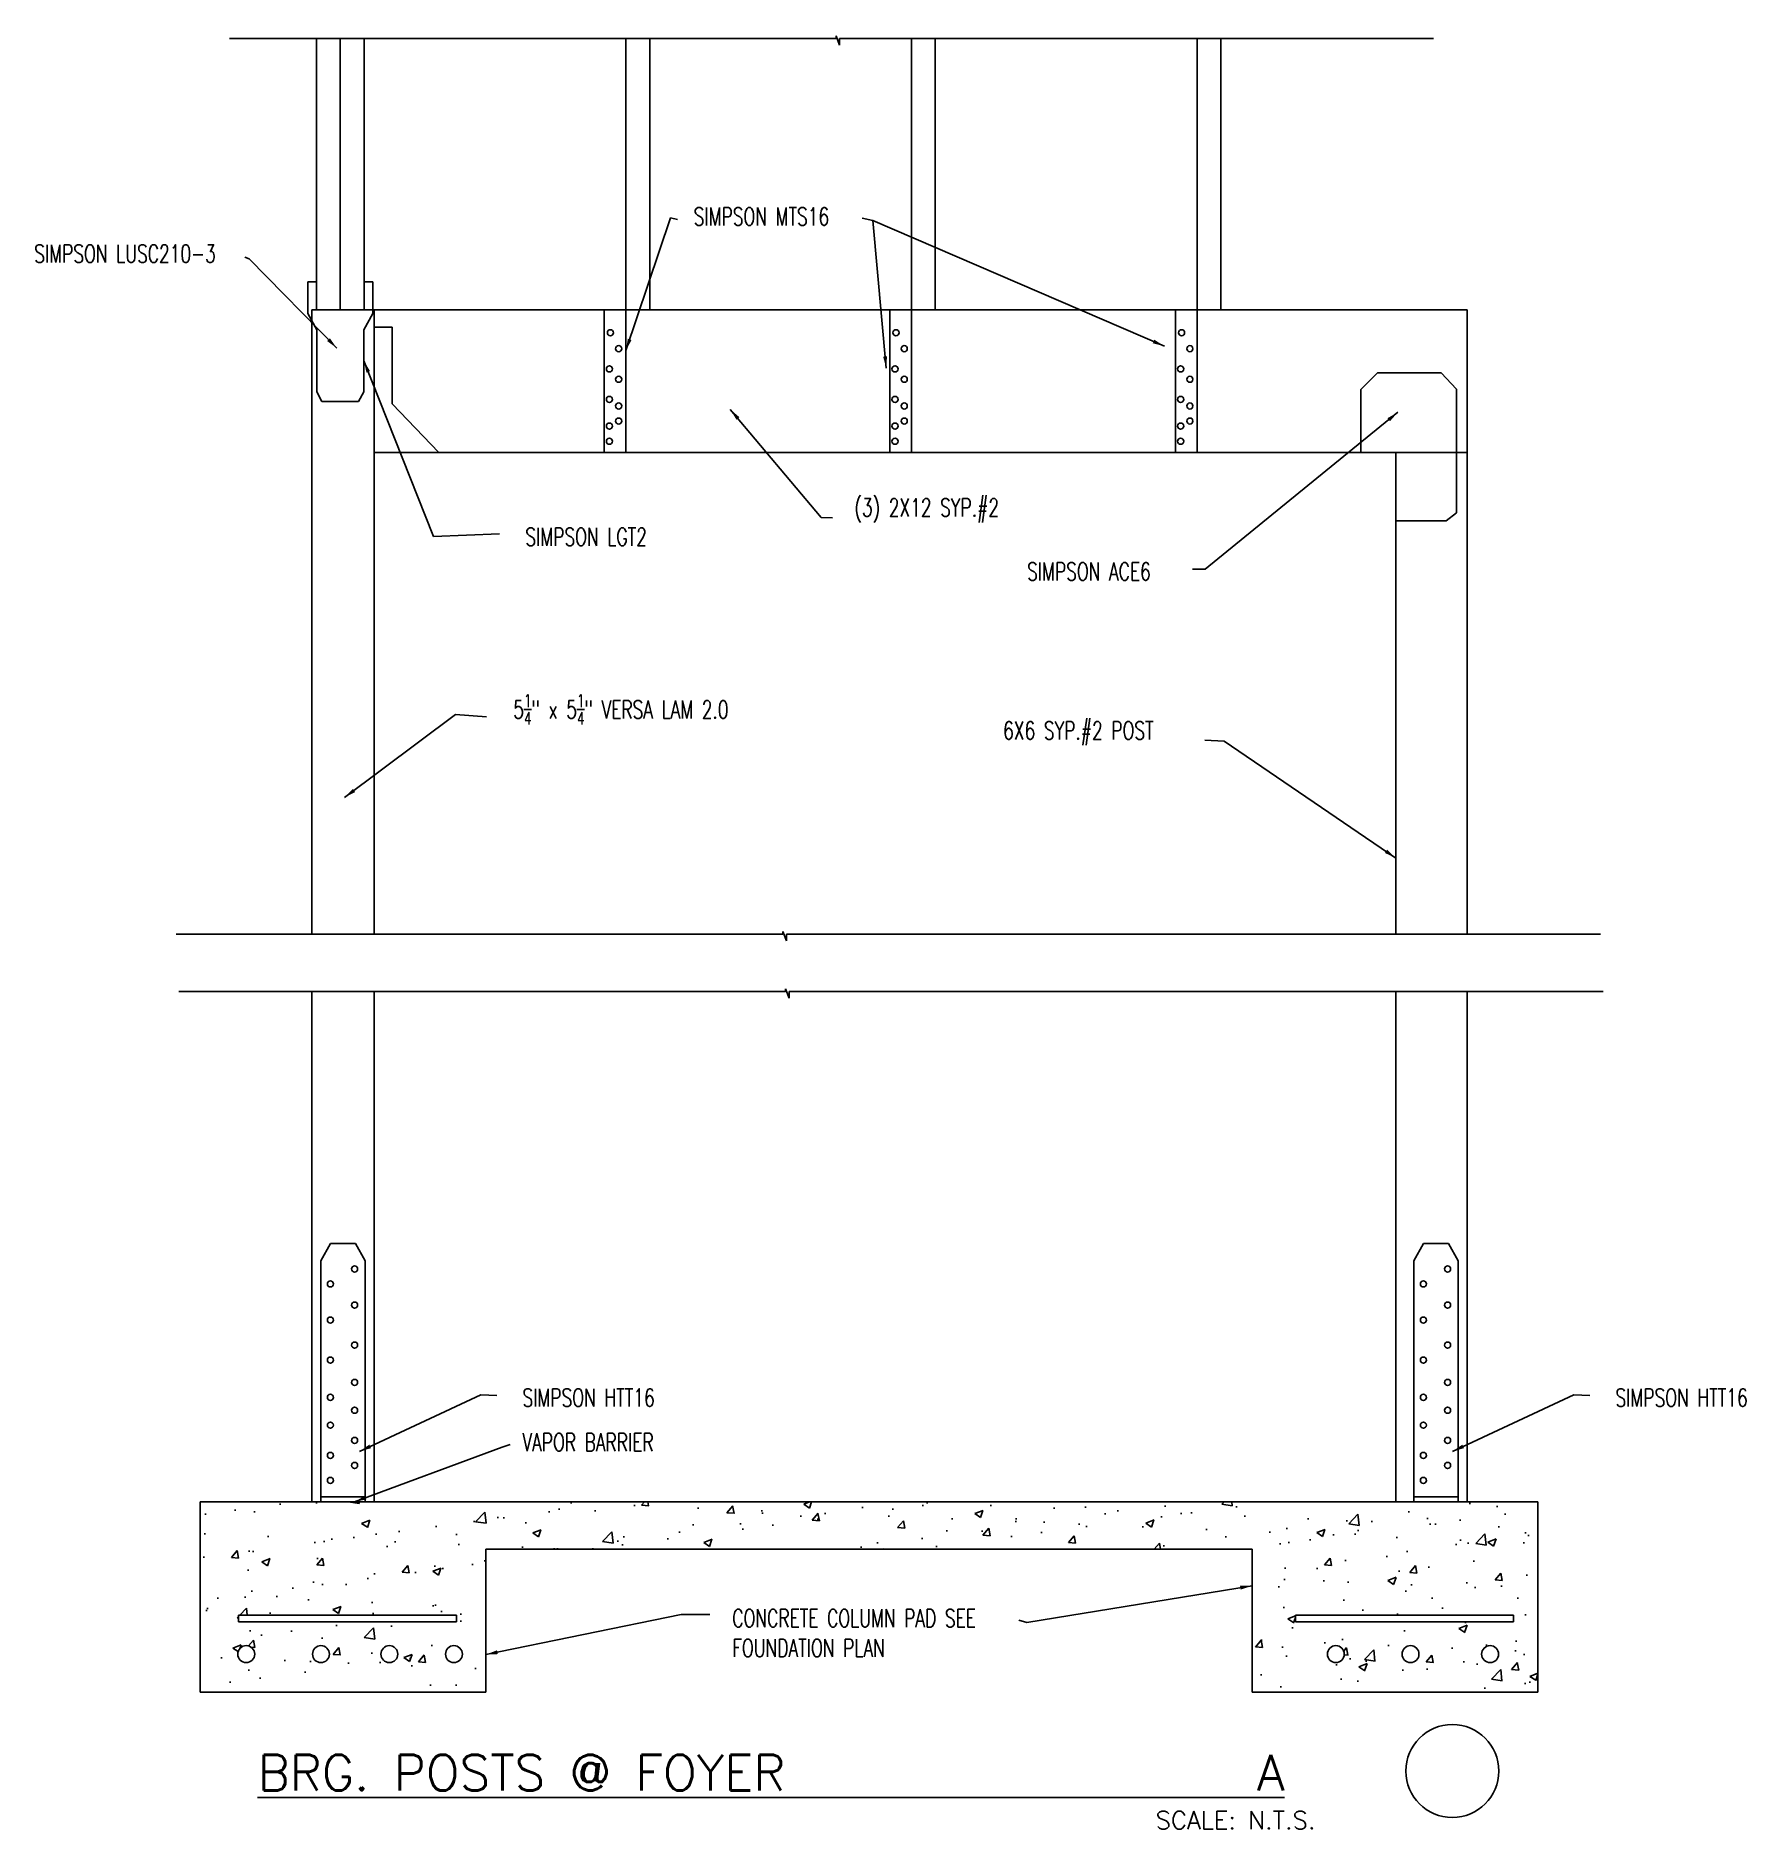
# Model space of a CAD drawing. Header units: inches. Extents: x -25328 to 8149, y -5530 to 4336.
# Drawn here: x 3303.4 to 3447.1, y -4311 to -4160.3 of the extents above; entities that cross this region are included whole.
import ezdxf

# ---------------------------------------------------------------- set-up
doc = ezdxf.new("R2010")
doc.units = ezdxf.units.IN
doc.header["$LTSCALE"] = 16
doc.header["$MEASUREMENT"] = 0
doc.layers.get('0').update_dxf_attribs({"linetype": 'CONTINUOUS'})
for name, color, linetype in [('DIMS', 5, 'CONTINUOUS'), ('HATCH', 8, 'CONTINUOUS'), ('TEXT', 11, 'CONTINUOUS')]:
    doc.layers.add(name, color=color, linetype=linetype)
doc.styles.add('PAYTAS RM', font='romans.shx', dxfattribs={"width": 0.7, "height": 4.5})
doc.styles.add('PAYTS NOTES', font='romans.shx', dxfattribs={"width": 0.7, "height": 4.5})
doc.dimstyles.new('DIM- PAYTAS', dxfattribs={"dimscale": 48, "dimtxt": 0.1, "dimasz": 0.0625, "dimexe": 0.125, "dimexo": 0.125, "dimgap": 0.125, "dimtad": 1, "dimdec": 1, "dimzin": 3, "dimdsep": 46, "dimlunit": 4, "dimtxsty": 'PAYTAS RM', "dimblk": 'ARCHTICK', "dimcen": 0.09, "dimdle": 0.125, "dimclrd": 5, "dimclre": 5, "dimclrt": 11, "dimadec": 0, "dimazin": 0, "dimtfac": 1, "dimtdec": 1, "dimtofl": 0, "dimtmove": 2, "dimatfit": 3, "dimfxl": 0, "dimfrac": 2, "dimtolj": 1, "dimtzin": 3, "dimarcsym": 0})

msp = doc.modelspace()

# ---------------------------------------------------------------- texts
at = {"layer": 'TEXT', "color": 3, "style": 'PAYTS NOTES'}
msp.add_text('%%UBRG. POSTS @ FOYER                A', height=3, dxfattribs=at).set_placement((3322.03649865, -4307.73050736))
at = {"layer": 'TEXT', "style": 'PAYTS NOTES'}
msp.add_text('SCALE: N.T.S.', height=1.5, dxfattribs=at).set_placement((3397.50678008, -4310.98197519))
at = {"layer": 'TEXT', "char_height": 1.5, "width": 27.2187282806, "attachment_point": 1, "style": 'PAYTS NOTES'}
for s, insert in [('SIMPSON MTS16', (3358.68351018, -4174.70475897)), ('SIMPSON LUSC210-3', (3303.26689771, -4177.83677348)), ('(3) 2X12 SYP.#2', (3372.19385208, -4199.16248704)), ('SIMPSON LGT2', (3344.53752887, -4201.62453722)), ('SIMPSON ACE6', (3386.70299348, -4204.53902658)), ('\\A1;\\pt4.004,8.009,12;5{\\H0.7x;\\S1/4;}" x 5{\\H0.7x;\\S1/4;}" VERSA LAM 2.0 ', (3343.51916849, -4215.63376515)), ('\\A1;6X6 SYP.#2 POST ', (3384.69058691, -4217.90224445)), ('SIMPSON HTT16 ', (3344.29813164, -4273.97278951)), ('SIMPSON HTT16 ', (3436.14746513, -4273.97278951, 124.16310883)), ('VAPOR BARRIER', (3344.29813164, -4277.7195)), ('CONCRETE COLUMN PAD SEE FOUNDATION PLAN', (3361.92988168, -4292.50836751))]:
    msp.add_mtext(s, dxfattribs=dict(at, insert=insert))

# ---------------------------------------------------------------- blocks, each defined once
blk = doc.blocks.new('_ArchTick')
at = {"color": 0, "linetype": 'ByBlock', "const_width": 0.15}
blk.add_lwpolyline([(-0.5, -0.5), (0.5, 0.5)], dxfattribs=at)

# ---------------------------------------------------------------- hatches: boundary and pattern name
at = {"layer": 'HATCH'}
h = msp.add_hatch(dxfattribs=at)
h.set_pattern_fill('AR-CONC', color=256, style=0)
h.set_pattern_definition([(50, (0, 13.383), (7.172602, -0.6275213), [0.75, -8.25]), (355, (0, 13.383), (-1.387513, 7.521921), [0.6, -6.6]), (100.4514, (0.598, 13.3305), (5.785094, 6.894395), [0.637402, -7.011421]), (46.1842, (0, 15.383), (10.67241, -1.65519), [1.125, -12.375]), (96.6356, (0.889, 15.245), (9.346627, 9.741179), [0.956103, -10.51713]), (351.1842, (0, 15.383), (9.34662, 9.741186), [0.9, -9.9]), (21, (1, 14.883), (5.9690705, -4.026189), [0.75, -8.25]), (326, (1, 14.883), (2.433153, 7.2515), [0.6, -6.6]), (71.4514, (1.4974, 14.547), (8.402226, 3.225305), [0.637402, -7.011421]), (37.5, (0, 13.3828), (0.1215986, 3.3289385), [0, -6.52, 0, -6.7, 0, -6.625]), (7.5, (0, 13.383), (2.6306954, 3.9441171), [0, -3.82, 0, -6.37, 0, -2.525]), (327.5, (-2.23, 13.3828), (5.3382244, -0.2255487), [0, -2.5, 0, -7.8, 0, -10.35]), (317.5, (-3.23, 13.383), (5.8318617, 1.00105), [0, -3.25, 0, -5.18, 0, -7.35])])
h.paths.add_polyline_path([(3317.20801309, -4283.4673078), (3317.20801309, -4299.4673078), (3341.20801309, -4299.4673078), (3341.20801309, -4287.4673078), (3405.6106802, -4287.4673078), (3405.6106802, -4299.4673078), (3429.6106802, -4299.4673078), (3429.6106802, -4283.4673078)])
h.paths.add_polyline_path([(3427.57055958, -4293.00789032), (3427.57055958, -4293.56259475), (3409.25400586, -4293.56259475), (3409.25400586, -4293.00789032)], flags=16)
h.paths.add_polyline_path([(3413.35620729, -4296.27034473, -1), (3411.93694785, -4296.27034473, -1)], flags=16)
h.paths.add_polyline_path([(3419.6359488, -4296.27034473, -1), (3418.21668937, -4296.27034473, -1)], flags=16)
h.paths.add_polyline_path([(3426.32097873, -4296.27034473, -1), (3424.90171929, -4296.27034473, -1)], flags=16)
h.paths.add_polyline_path([(3337.82622532, -4296.27034473, -1), (3339.24548475, -4296.27034473, -1)], flags=16)
h.paths.add_polyline_path([(3338.75261484, -4293.00789032), (3338.75261484, -4293.56259475), (3320.43606113, -4293.56259475), (3320.43606113, -4293.00789032)], flags=16)
h.paths.add_polyline_path([(3332.39792158, -4296.27034473, -1), (3333.81718102, -4296.27034473, -1)], flags=16)
h.paths.add_polyline_path([(3326.65029044, -4296.27034473, -1), (3328.06954988, -4296.27034473, -1)], flags=16)
h.paths.add_polyline_path([(3320.37054893, -4296.27034473, -1), (3321.78980836, -4296.27034473, -1)], flags=16)

# ---------------------------------------------------------------- linework, layer by layer
at = {"layer": 'DIMS'}
for p, q in [((3319.67080285, -4160.50809215), (3370.65096254, -4160.50809215)), ((3326.98618687, -4183.292929), (3326.98618687, -4160.50809215)), ((3328.98618687, -4183.292929), (3328.98618687, -4160.50809215)), ((3330.98618687, -4183.292929), (3330.98618687, -4160.50809215)), ((3352.98618687, -4183.292929), (3352.98618687, -4160.50809215)), ((3354.98618687, -4183.292929), (3354.98618687, -4160.50809215)), ((3370.65096254, -4160.50809215), (3370.65096254, -4160.28065065)), ((3370.65096254, -4160.28065065), (3370.9467348, -4161.06890618)), ((3370.9467348, -4161.06890618), (3370.9467348, -4160.50809215)), ((3370.9467348, -4160.50809215), (3420.85978943, -4160.50809215)), ((3376.98618687, -4183.292929), (3376.98618687, -4160.50809215)), ((3378.98618687, -4183.292929), (3378.98618687, -4160.50809215)), ((3400.98618687, -4183.292929), (3400.98618687, -4160.50809215)), ((3402.98618687, -4183.292929), (3402.98618687, -4160.50809215)), ((3326.98618687, -4180.96107325), (3326.25890268, -4180.96107325)), ((3326.25890268, -4180.96107325), (3326.25890268, -4183.604132)), ((3330.98618687, -4180.96107325), (3331.71347106, -4180.96107325)), ((3331.71347106, -4180.96107325), (3331.71347106, -4183.604132)), ((3326.60289874, -4183.292929), (3326.60289874, -4235.7798807)), ((3326.60289874, -4183.292929), (3423.68768379, -4183.292929)), ((3331.83835031, -4183.292929, -124.16310883), (3331.83835031, -4235.7798807, -124.16310883)), ((3351.17209079, -4183.292929), (3351.17209079, -4195.292929)), ((3352.98618687, -4183.292929), (3352.98618687, -4195.292929)), ((3375.17209079, -4183.292929), (3375.17209079, -4195.292929)), ((3376.98618687, -4183.292929), (3376.98618687, -4195.292929)), ((3399.17209079, -4183.292929), (3399.17209079, -4195.292929)), ((3400.98618687, -4183.292929), (3400.98618687, -4195.292929)), ((3423.68768379, -4183.292929), (3423.68768379, -4235.7798807)), ((3326.25890268, -4183.604132), (3327.00755436, -4184.98363205)), ((3331.71347106, -4183.604132), (3330.96481938, -4184.98363205)), ((3331.83835031, -4184.76972565, -124.16310883), (3333.33082265, -4184.76972565, -124.16310883)), ((3333.33082265, -4184.76972565, -124.16310883), (3333.33082265, -4191.2139878, -124.16310883)), ((3327.00755436, -4184.98363205), (3327.00755436, -4190.18976556)), ((3330.96481938, -4184.98363205), (3330.96481938, -4190.18976556)), ((3414.74764345, -4189.99613359), (3416.15273649, -4188.59188967)), ((3416.15273649, -4188.59188967), (3421.49822574, -4188.59188967)), ((3421.49822574, -4188.59188967), (3422.78117287, -4189.9656091)), ((3327.00755436, -4190.18976556), (3327.44640558, -4190.99841301)), ((3330.52596816, -4190.99841301), (3327.44640558, -4190.99841301)), ((3330.96481938, -4190.18976556), (3330.52596816, -4190.99841301)), ((3414.74764345, -4195.292929), (3414.74764345, -4189.99613359)), ((3422.78117287, -4189.9656091), (3422.78117287, -4200.35989034)), ((3333.33082265, -4191.2139878, -124.16310883), (3337.2697767, -4195.292929)), ((3331.83835031, -4195.292929), (3423.68768379, -4195.292929)), ((3417.68768379, -4195.292929), (3417.68768379, -4235.7798807)), ((3421.9161002, -4201.04383625), (3417.68768379, -4201.04383625)), ((3422.78117287, -4200.35989034), (3421.9161002, -4201.04383625)), ((3315.20618073, -4235.7798807), (3366.18634042, -4235.7798807)), ((3366.18634042, -4235.7798807), (3366.18634042, -4235.55243919)), ((3366.18634042, -4235.55243919), (3366.48211268, -4236.34069472)), ((3366.48211268, -4235.7798807), (3434.89006715, -4235.7798807)), ((3366.48211268, -4236.34069472), (3366.48211268, -4235.7798807)), ((3315.42053696, -4240.59910748), (3366.40069665, -4240.59910748)), ((3326.60289874, -4240.59910748), (3326.60289874, -4283.4673078)), ((3331.83835031, -4240.59910748, -124.16310883), (3331.83835031, -4283.4673078, -124.16310883)), ((3366.40069665, -4240.59910748), (3366.40069665, -4240.37166597)), ((3366.40069665, -4240.37166597), (3366.69646891, -4241.15992151)), ((3366.69646891, -4240.59910748), (3435.10442338, -4240.59910748)), ((3366.69646891, -4241.15992151), (3366.69646891, -4240.59910748)), ((3417.68768379, -4240.59910748), (3417.68768379, -4283.4673078)), ((3423.68768379, -4240.59910748), (3423.68768379, -4283.4673078)), ((3327.34590816, -4263.22839213), (3328.1624244, -4261.77444816)), ((3328.1624244, -4261.77444816), (3330.25360179, -4261.77444816)), ((3331.07011802, -4263.22839213), (3330.25360179, -4261.77444816)), ((3419.19524165, -4263.22839213, 124.16310883), (3420.01175789, -4261.77444816, 124.16310883)), ((3420.01175789, -4261.77444816, 124.16310883), (3422.10293527, -4261.77444816, 124.16310883)), ((3422.91945151, -4263.22839213, 124.16310883), (3422.10293527, -4261.77444816, 124.16310883)), ((3327.34590816, -4283.4673078), (3327.34590816, -4263.22839213)), ((3331.07011802, -4283.4673078), (3331.07011802, -4263.22839213)), ((3419.19524165, -4283.4673078, 124.16310883), (3419.19524165, -4263.22839213, 124.16310883)), ((3422.91945151, -4283.4673078, 124.16310883), (3422.91945151, -4263.22839213, 124.16310883)), ((3317.20801309, -4283.4673078), (3429.6106802, -4283.4673078)), ((3317.20801309, -4283.4673078), (3317.20801309, -4299.4673078)), ((3327.34590816, -4283.04716851), (3331.07011802, -4283.04716851)), ((3419.19524165, -4283.04716851, 124.16310883), (3422.91945151, -4283.04716851, 124.16310883)), ((3429.6106802, -4283.4673078), (3429.6106802, -4299.4673078)), ((3341.20801309, -4287.4673078), (3341.20801309, -4299.4673078)), ((3341.20801309, -4287.4673078), (3405.6106802, -4287.4673078)), ((3405.6106802, -4287.4673078), (3405.6106802, -4299.4673078)), ((3338.75261484, -4293.00789032), (3320.43606113, -4293.00789032)), ((3320.43606113, -4293.56259475), (3320.43606113, -4293.00789032)), ((3338.75261484, -4293.56259475), (3338.75261484, -4293.00789032)), ((3427.57055958, -4293.00789032), (3409.25400586, -4293.00789032)), ((3409.25400586, -4293.56259475), (3409.25400586, -4293.00789032)), ((3427.57055958, -4293.56259475), (3427.57055958, -4293.00789032)), ((3320.43606113, -4293.56259475), (3338.75261484, -4293.56259475)), ((3409.25400586, -4293.56259475), (3427.57055958, -4293.56259475)), ((3317.20801309, -4299.4673078), (3341.20801309, -4299.4673078)), ((3405.6106802, -4299.4673078), (3429.6106802, -4299.4673078))]:
    msp.add_line(p, q, dxfattribs=at)
for centre, radius in [((3351.68434, -4185.2279291), 0.25679924), ((3375.68434, -4185.2279291), 0.25679924), ((3399.68434, -4185.2279291), 0.25679924), ((3352.37883116, -4186.5712824), 0.25679924), ((3376.37883116, -4186.5712824), 0.25679924), ((3400.37883116, -4186.5712824), 0.25679924), ((3351.60467202, -4188.26671481), 0.25679924), ((3352.37883116, -4189.13862914), 0.25679924), ((3375.60467202, -4188.26671481), 0.25679924), ((3376.37883116, -4189.13862914), 0.25679924), ((3399.60467202, -4188.26671481), 0.25679924), ((3400.37883116, -4189.13862914), 0.25679924), ((3351.60467202, -4190.83406156), 0.25679924), ((3375.60467202, -4190.83406156), 0.25679924), ((3399.60467202, -4190.83406156), 0.25679924), ((3352.37883116, -4191.38216723), 0.25679924), ((3352.37883116, -4192.65430287), 0.25679924), ((3376.37883116, -4191.38216723), 0.25679924), ((3376.37883116, -4192.65430287), 0.25679924), ((3400.37883116, -4191.38216723), 0.25679924), ((3400.37883116, -4192.65430287), 0.25679924), ((3351.60467202, -4193.07759965), 0.25679924), ((3375.60467202, -4193.07759965), 0.25679924), ((3399.60467202, -4193.07759965), 0.25679924), ((3351.60467202, -4194.34973528), 0.25679924), ((3375.60467202, -4194.34973528), 0.25679924), ((3399.60467202, -4194.34973528), 0.25679924), ((3330.18560159, -4263.90580645), 0.25679924), ((3422.03493507, -4263.90580645, 124.16310883), 0.25679924), ((3328.15685763, -4265.16339223), 0.25679924), ((3420.00619112, -4265.16339223, 124.16310883), 0.25679924), ((3330.18560159, -4266.94459216), 0.25679924), ((3422.03493507, -4266.94459216, 124.16310883), 0.25679924), ((3328.15685763, -4268.20217794), 0.25679924), ((3420.00619112, -4268.20217794, 124.16310883), 0.25679924), ((3330.18560159, -4270.30895302), 0.25679924), ((3422.03493507, -4270.30895302, 124.16310883), 0.25679924), ((3328.15685763, -4271.5665388), 0.25679924), ((3420.00619112, -4271.5665388, 124.16310883), 0.25679924), ((3330.18560159, -4273.44036878), 0.25679924), ((3422.03493507, -4273.44036878, 124.16310883), 0.25679924), ((3328.15685763, -4274.69795456), 0.25679924), ((3420.00619112, -4274.69795456, 124.16310883), 0.25679924), ((3328.15685763, -4277.03346113), 0.25679924), ((3330.18560159, -4275.77587536), 0.25679924), ((3420.00619112, -4277.03346113, 124.16310883), 0.25679924), ((3422.03493507, -4275.77587536, 124.16310883), 0.25679924), ((3330.18560159, -4278.31671992), 0.25679924), ((3422.03493507, -4278.31671992, 124.16310883), 0.25679924), ((3328.15685763, -4279.57430569), 0.25679924), ((3420.00619112, -4279.57430569, 124.16310883), 0.25679924), ((3328.15685763, -4281.67882431), 0.25679924), ((3330.18560159, -4280.42123853), 0.25679924), ((3420.00619112, -4281.67882431, 124.16310883), 0.25679924), ((3422.03493507, -4280.42123853, 124.16310883), 0.25679924), ((3321.08017864, -4296.27034473), 0.70962972), ((3327.35992016, -4296.27034473), 0.70962972), ((3333.1075513, -4296.27034473), 0.70962972), ((3338.53585503, -4296.27034473), 0.70962972), ((3412.64657757, -4296.27034473), 0.70962972), ((3418.92631909, -4296.27034473), 0.70962972), ((3425.61134901, -4296.27034473), 0.70962972)]:
    msp.add_circle(centre, radius, dxfattribs=at)
at = {"layer": 'TEXT', "color": 3}
msp.add_circle((3422.43641519, -4306.10011111), 3.90802777, dxfattribs=at)

msp.set_redraw_order([(e.dxf.handle, doc.entitydb.next_handle()) for e in msp.query("TEXT MTEXT ATTDEF DIMENSION ARC_DIMENSION")])  # texts and dimensions are drawn at this point

# ---------------------------------------------------------------- leaders
at = {"layer": 'DIMS'}
for points in [[(3352.98618687, -4186.73410215), (3356.72698523, -4175.564889), (3357.31044495, -4175.69946463)], [(3374.85986122, -4188.21436356), (3373.73777958, -4175.78918171), (3372.84010553, -4175.60974754)], [(3398.24094676, -4186.35768046), (3373.73777958, -4175.78918171)], [(3328.6928619, -4186.52325055), (3321.33946009, -4179.02120564), (3320.95645948, -4178.86811323)], [(3330.96481938, -4187.5866988), (3336.83110029, -4202.36036045), (3342.36944459, -4202.12131071)], [(3361.75860976, -4191.66976375), (3369.39891241, -4200.75003512), (3370.34876615, -4200.7912984)], [(3417.86610044, -4191.90827303), (3401.67195741, -4205.10476802), (3400.61311195, -4205.10476802)], [(3329.33606168, -4224.29275701), (3338.67054329, -4217.31926275), (3341.26348883, -4217.51860011)], [(3417.68768379, -4229.37305158), (3403.26011635, -4219.53944338), (3401.62580855, -4219.46166351)], [(3330.59388041, -4279.23862059), (3340.80357346, -4274.49404838), (3342.13642779, -4274.53105844)], [(3422.44321389, -4279.23862059, 124.16310883), (3432.65290694, -4274.49404838, 124.16310883), (3433.98576128, -4274.53105844, 124.16310883)], [(3330.19143261, -4283.4673078), (3342.5917108, -4278.87340766), (3343.26200556, -4278.66408346)], [(3405.6106802, -4290.53235202), (3386.66938153, -4293.61685267), (3385.9942359, -4293.42407138)], [(3341.20801309, -4296.31581423), (3357.63816307, -4292.94211815), (3360.04939746, -4292.94211815)]]:
    msp.add_leader(points, dimstyle='DIM- PAYTAS', override={"dimscale": 16, "dimtad": 0}, dxfattribs=at)

doc.saveas('drawing.dxf')
